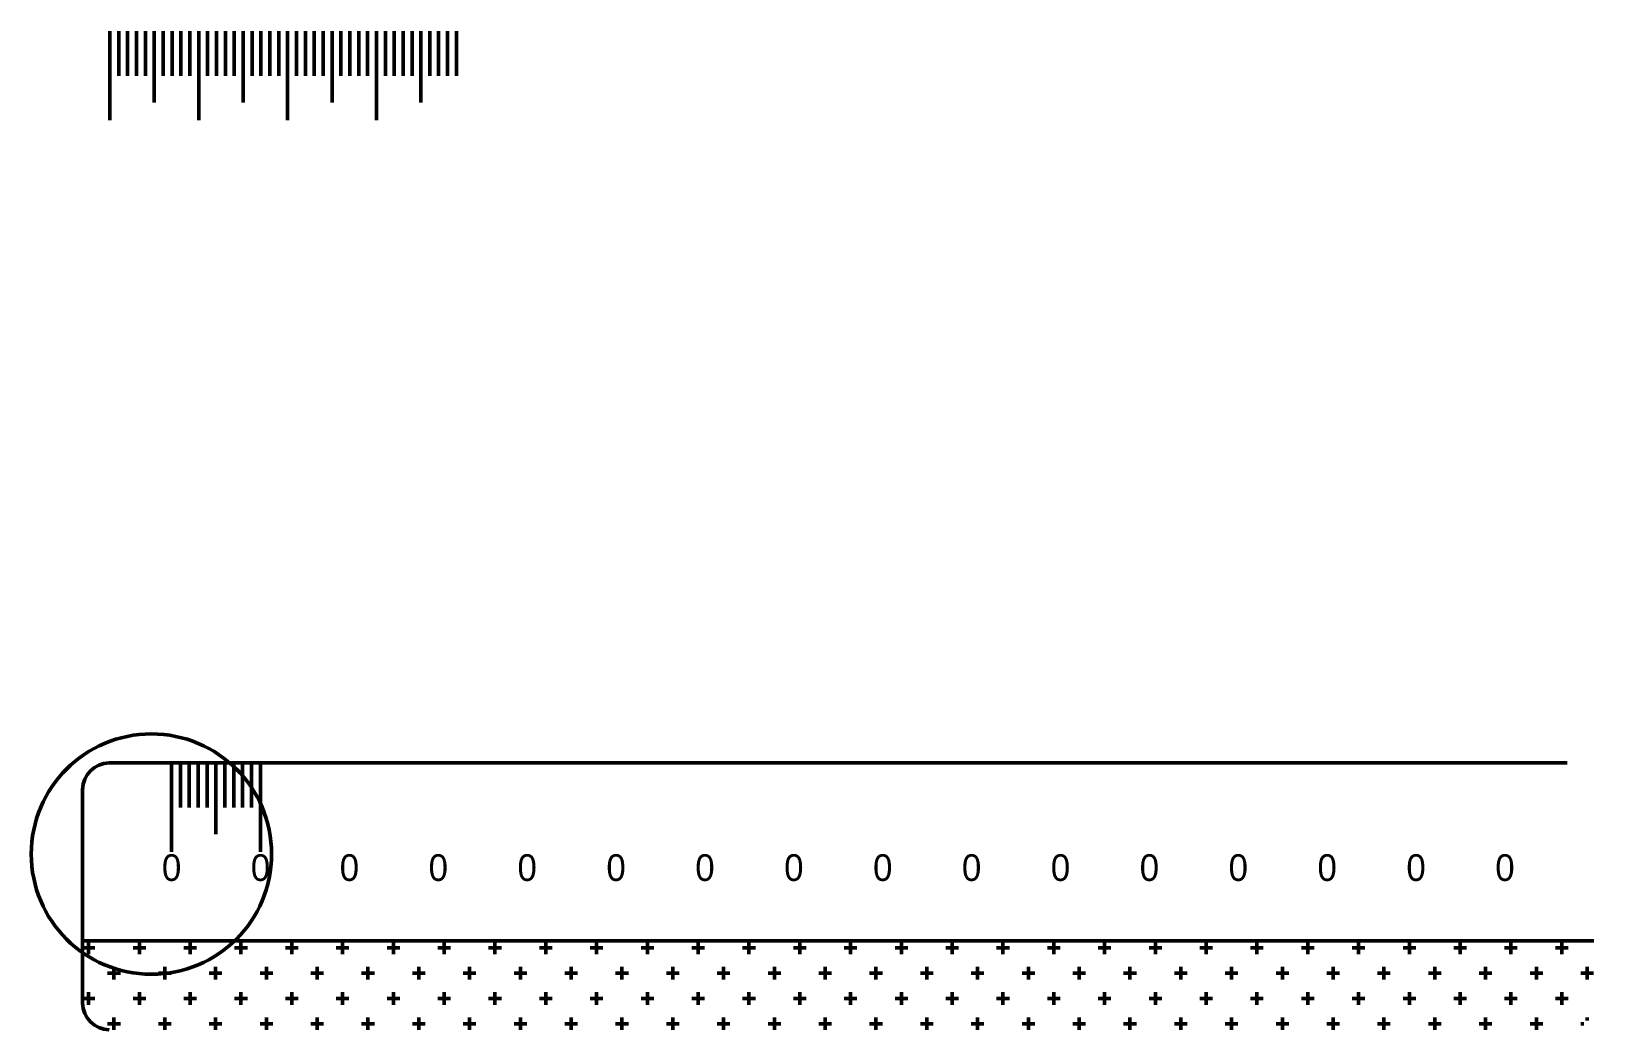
# Model space of a CAD drawing. Header units: millimetres. Extents: x 0 to 2793, y 0 to 476.
# Drawn here: x 2617.3 to 2793.1, y 363.6 to 475.9 of the extents above; entities that cross this region are included whole.
import ezdxf

# ---------------------------------------------------------------- set-up
doc = ezdxf.new("R2010")
doc.units = ezdxf.units.MM
doc.layers.add('2.외형선', color=3, linetype='Continuous', lineweight=50)
doc.styles.add('굴림', font='')
doc.styles.get('굴림').set_extended_font_data('Gulim')

# ---------------------------------------------------------------- blocks, each defined once
blk = doc.blocks.new('*U56')
at = {"layer": '2.외형선', "insert": (0, 0), "char_height": 3, "attachment_point": 5, "style": '굴림'}
blk.add_mtext_dynamic_manual_height_columns('0', width=0.9629, gutter_width=12.5, heights=[0], dxfattribs=at)
blk = doc.blocks.new('*U58')
at = {"layer": '2.외형선', "color": 0, "linetype": 'ByBlock', "lineweight": -2, "transparency": 16777216}
for p in [(0, 0), (10, 0), (20, 0), (30, 0), (40, 0), (50, 0), (60, 0), (70, 0), (80, 0), (90, 0), (100, 0), (110, 0), (120, 0), (130, 0), (140, 0), (150, 0)]:
    blk.add_blockref('*U56', p, dxfattribs=at)

msp = doc.modelspace()

# ---------------------------------------------------------------- hatches: boundary and pattern name
at = {"layer": '2.외형선'}
h = msp.add_hatch(dxfattribs=at)
h.set_pattern_fill('CROSS', color=256, scale=0.45)
h.set_pattern_definition([(0, (1320.0163, 155.6486), (2.8575, 2.8575), [1.42875, -4.28625]), (90, (1320.7306, 154.9342), (-2.8575, 2.8575), [1.42875, -4.28625])])
h.paths.add_polyline_path([(2793.085, 373.594), (2623.085, 373.594), (2623.085, 366.594, 0.4142136), (2626.085, 363.594), (2790.085, 363.594, 0.4142136), (2793.085, 366.594)])

# ---------------------------------------------------------------- linework, layer by layer
for p, q in [((2626.137, 475.891), (2626.137, 465.891)), ((2626.137, 475.891), (2626.137, 470.891)), ((2627.137, 475.891), (2627.137, 470.891)), ((2628.137, 475.891), (2628.137, 470.891)), ((2629.137, 475.891), (2629.137, 470.891)), ((2630.137, 475.891), (2630.137, 470.891)), ((2631.137, 475.891), (2631.137, 467.891)), ((2632.137, 475.891), (2632.137, 470.891)), ((2633.137, 475.891), (2633.137, 470.891)), ((2634.137, 475.891), (2634.137, 470.891)), ((2635.137, 475.891), (2635.137, 470.891)), ((2636.137, 475.891), (2636.137, 465.891)), ((2636.137, 475.891), (2636.137, 470.891)), ((2637.137, 475.891), (2637.137, 470.891)), ((2638.137, 475.891), (2638.137, 470.891)), ((2639.137, 475.891), (2639.137, 470.891)), ((2640.137, 475.891), (2640.137, 470.891)), ((2641.137, 475.891), (2641.137, 467.891)), ((2642.137, 475.891), (2642.137, 470.891)), ((2643.137, 475.891), (2643.137, 470.891)), ((2644.137, 475.891), (2644.137, 470.891)), ((2645.137, 475.891), (2645.137, 470.891)), ((2646.137, 475.891), (2646.137, 465.891)), ((2646.137, 475.891), (2646.137, 470.891)), ((2647.137, 475.891), (2647.137, 470.891)), ((2648.137, 475.891), (2648.137, 470.891)), ((2649.137, 475.891), (2649.137, 470.891)), ((2650.137, 475.891), (2650.137, 470.891)), ((2651.137, 475.891), (2651.137, 467.891)), ((2652.137, 475.891), (2652.137, 470.891)), ((2653.137, 475.891), (2653.137, 470.891)), ((2654.137, 475.891), (2654.137, 470.891)), ((2655.137, 475.891), (2655.137, 470.891)), ((2656.137, 475.891), (2656.137, 465.891)), ((2656.137, 475.891), (2656.137, 470.891)), ((2657.137, 475.891), (2657.137, 470.891)), ((2658.137, 475.891), (2658.137, 470.891)), ((2659.137, 475.891), (2659.137, 470.891)), ((2660.137, 475.891), (2660.137, 470.891)), ((2661.137, 475.891), (2661.137, 467.891)), ((2662.137, 475.891), (2662.137, 470.891)), ((2663.137, 475.891), (2663.137, 470.891)), ((2664.137, 475.891), (2664.137, 470.891)), ((2665.137, 475.891), (2665.137, 470.891)), ((2790.085, 393.594), (2626.085, 393.594)), ((2633.085, 393.594), (2633.085, 383.594)), ((2633.085, 393.594), (2633.085, 388.594)), ((2634.085, 393.594), (2634.085, 388.594)), ((2635.085, 393.594), (2635.085, 388.594)), ((2636.085, 393.594), (2636.085, 388.594)), ((2637.085, 393.594), (2637.085, 388.594)), ((2638.085, 393.594), (2638.085, 385.594)), ((2639.085, 393.594), (2639.085, 388.594)), ((2640.085, 393.594), (2640.085, 388.594)), ((2641.085, 393.594), (2641.085, 388.594)), ((2642.085, 393.594), (2642.085, 388.594)), ((2643.085, 393.594), (2643.085, 383.594)), ((2623.085, 390.594), (2623.085, 366.594)), ((2623.085, 373.594), (2793.085, 373.594))]:
    msp.add_line(p, q, dxfattribs=at)
msp.add_circle((2630.819, 383.349), 13.517, dxfattribs=at)
for centre, start, end in [((2626.085, 390.594), 90, 180), ((2626.085, 366.594), 180, 270)]:
    msp.add_arc(centre, 3, start, end, dxfattribs=at)

# ---------------------------------------------------------------- block references
msp.add_blockref('*U58', (2633.095, 381.806), dxfattribs=at)

doc.saveas('drawing.dxf')
